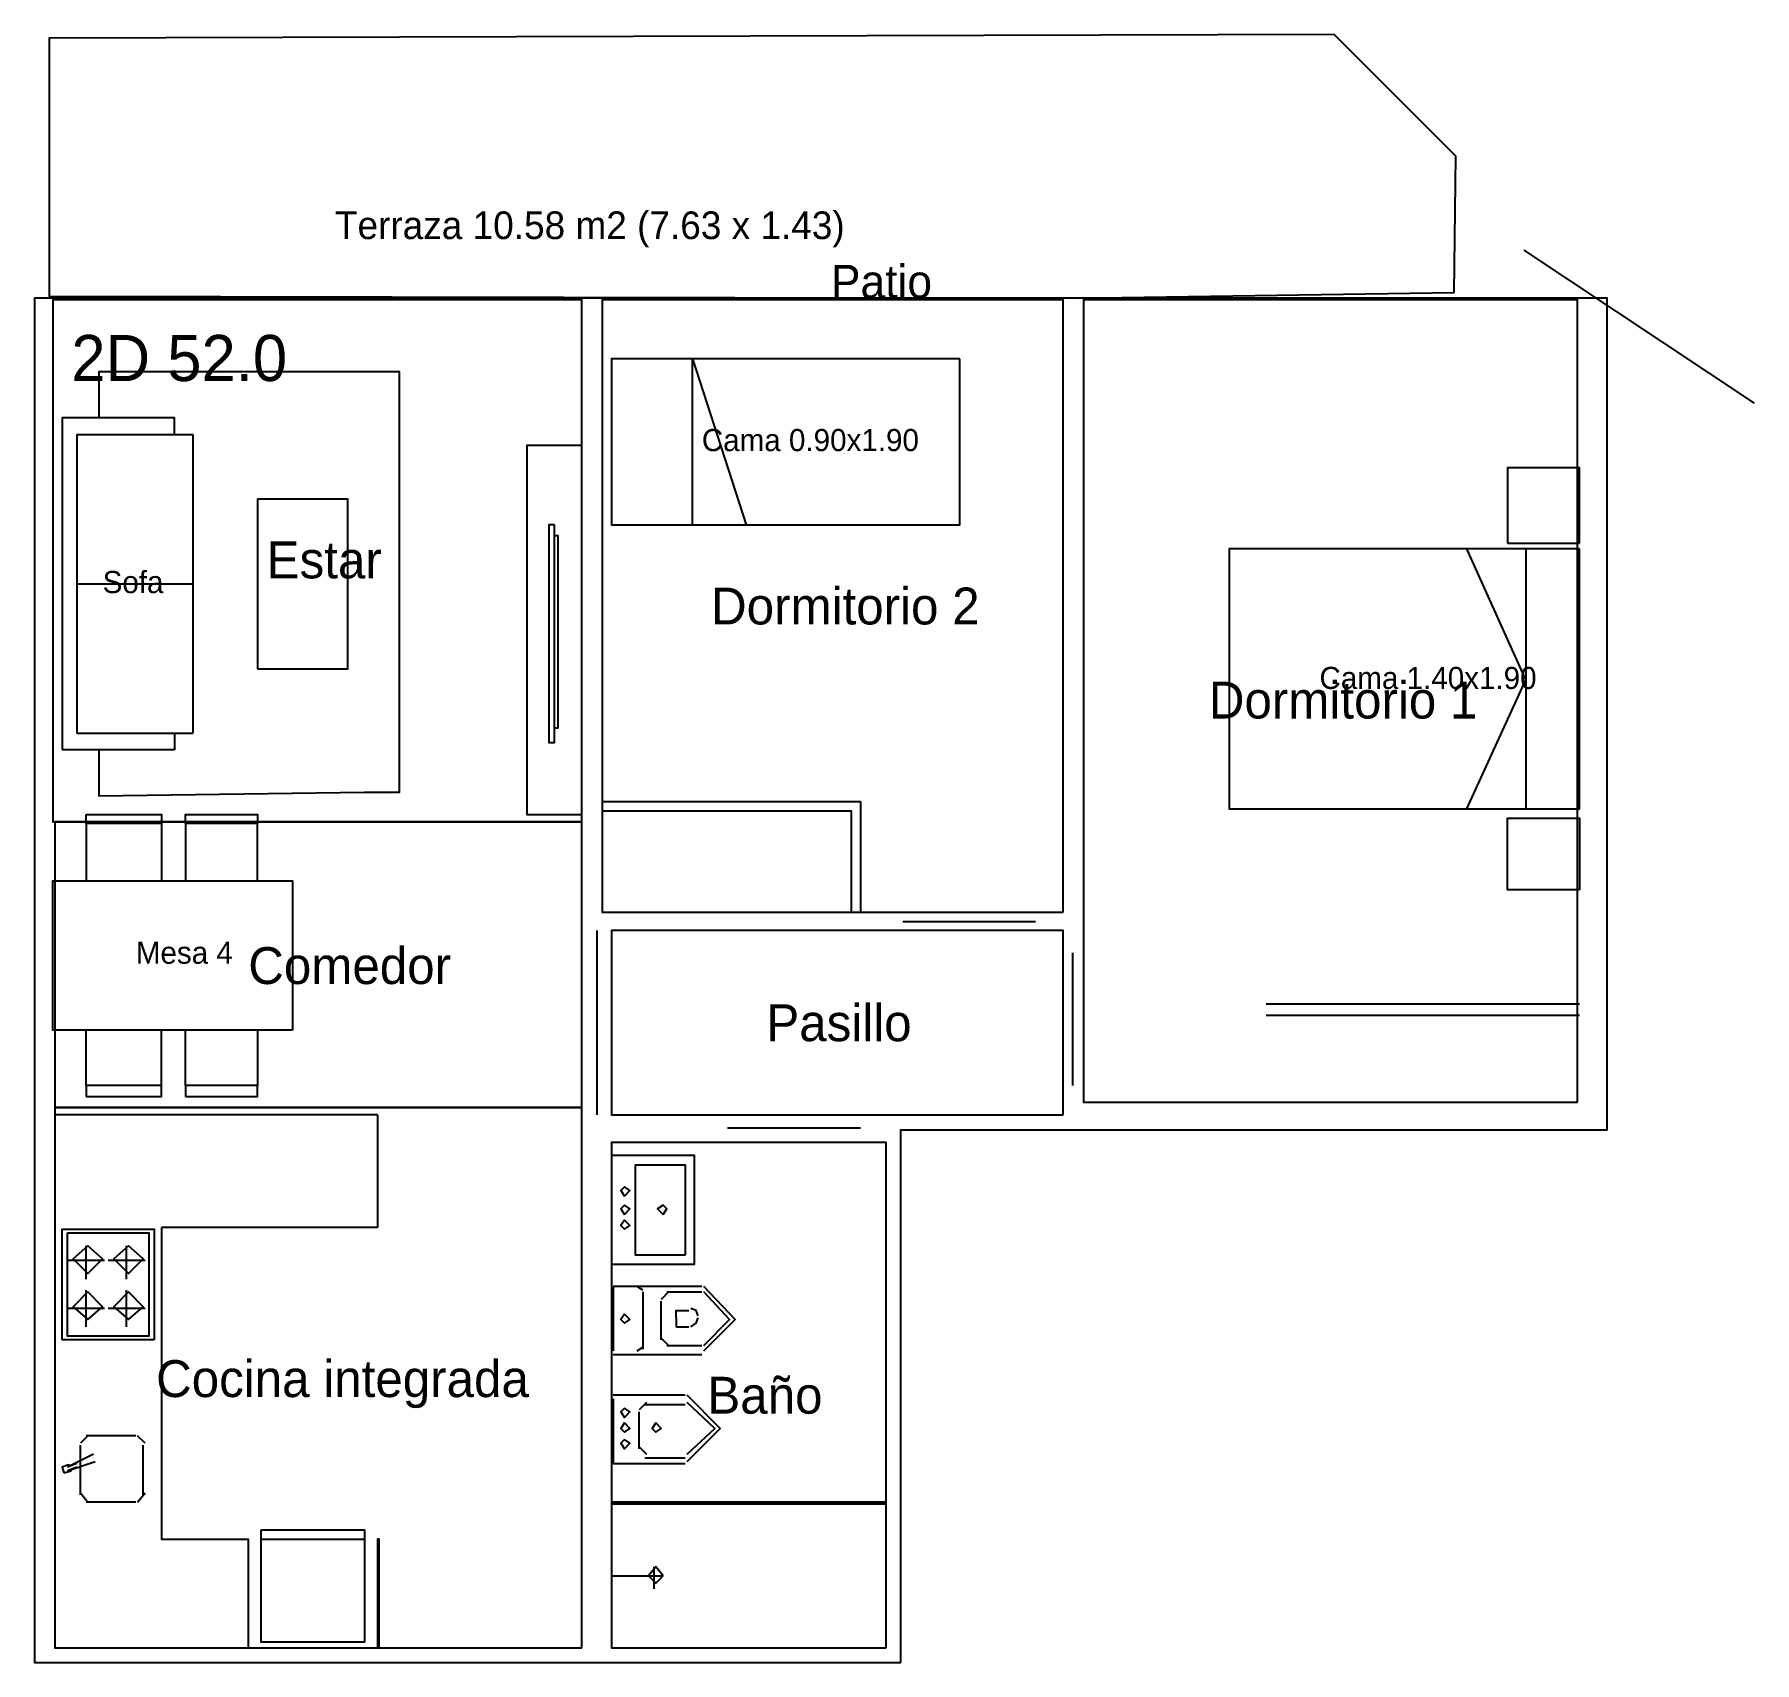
# Model space of a CAD drawing. Header units: metres. Extents: x 0 to 135, y 0 to 9.
# Drawn here: x 0 to 9.33, y 0 to 8.83 of the extents above; entities that cross this region are included whole.
import ezdxf

# ---------------------------------------------------------------- set-up
doc = ezdxf.new("R2010")
doc.units = ezdxf.units.M
for name, color, linetype in [('Trazo_Cotas', 9, 'Continuous'), ('Trazo_Entrada', 1, 'Continuous'), ('Trazo_Equipamiento', 8, 'Continuous'), ('Trazo_Estancias', 3, 'Continuous'), ('Trazo_Fachada', 30, 'Continuous'), ('Trazo_Medianeras', 8, 'Continuous'), ('Trazo_Norte', 1, 'Continuous'), ('Trazo_Puertas', 1, 'Continuous'), ('Trazo_Unidad', 7, 'Continuous'), ('Trazo_Ventanas', 5, 'Continuous')]:
    doc.layers.add(name, color=color, linetype=linetype)

msp = doc.modelspace()

# ---------------------------------------------------------------- texts
at = {"layer": 'Trazo_Cotas'}
msp.add_text('Terraza 10.58 m2 (7.63 x 1.43)', height=0.15, dxfattribs=at).set_placement((1.63, 7.72))
at = {"layer": 'Trazo_Equipamiento', "color": 8}
for s, p in [('Cama 0.90x1.90', (3.62, 6.57)), ('Sofa', (0.37, 5.8)), ('Cama 1.40x1.90', (6.97, 5.28)), ('Mesa 4', (0.55, 3.79))]:
    msp.add_text(s, height=0.12, dxfattribs=at).set_placement(p)
at = {"layer": 'Trazo_Estancias', "color": 2}
msp.add_text('Estar', height=0.2, dxfattribs=at).set_placement((1.26, 5.88))
at = {"layer": 'Trazo_Estancias', "color": 5}
for s, p in [('Dormitorio 2', (3.67, 5.63)), ('Dormitorio 1', (6.37, 5.12))]:
    msp.add_text(s, height=0.2, dxfattribs=at).set_placement(p)
at = {"layer": 'Trazo_Estancias', "color": 40}
msp.add_text('Comedor', height=0.2, dxfattribs=at).set_placement((1.16, 3.68))
at = {"layer": 'Trazo_Estancias', "color": 8}
msp.add_text('Pasillo', height=0.2, dxfattribs=at).set_placement((3.97, 3.37))
at = {"layer": 'Trazo_Estancias', "color": 30}
msp.add_text('Cocina integrada', height=0.2, dxfattribs=at).set_placement((0.66, 1.44))
at = {"layer": 'Trazo_Estancias', "color": 4}
msp.add_text('Baño', height=0.2, dxfattribs=at).set_placement((3.65, 1.35))
at = {"layer": 'Trazo_Fachada'}
msp.add_text('Patio', height=0.18, dxfattribs=at).set_placement((4.32, 7.4))
at = {"layer": 'Trazo_Unidad'}
msp.add_text('2D 52.0', height=0.25, dxfattribs=at).set_placement((0.2, 6.95))

# ---------------------------------------------------------------- linework, layer by layer
at = {"layer": 'Trazo_Cotas'}
msp.add_lwpolyline([(5.66, 7.4), (7.7, 7.43), (7.71, 8.17), (7.05, 8.83), (0.08, 8.81), (0.08, 7.41)], close=True, dxfattribs=at)
at = {"layer": 'Trazo_Entrada'}
msp.add_line((1.97, 0), (2.7, 0), dxfattribs=at)
at = {"layer": 'Trazo_Equipamiento', "color": 9}
for p, q in [((0.23, 6.66), (0.23, 5.04)), ((0.23, 6.66), (0.86, 6.66)), ((0.86, 6.66), (0.86, 5.04)), ((7.99, 6.07), (8.38, 6.07)), ((8.09, 6.04), (8.09, 4.63)), ((0.23, 5.85), (0.86, 5.85)), ((0.23, 5.04), (0.86, 5.04)), ((0.76, 5.04), (0.76, 4.95)), ((0.76, 4.95), (0.15, 4.95)), ((3.08, 4.67), (4.48, 4.67)), ((3.08, 4.67), (4.48, 4.67)), ((4.48, 4.67), (4.48, 4.07)), ((0.28, 4.55), (0.28, 4.6)), ((3.08, 4.62), (4.43, 4.62)), ((8.38, 3.57), (6.68, 3.57)), ((8.38, 3.57), (6.68, 3.57)), ((0.28, 3.13), (0.28, 3.07)), ((0.82, 3.13), (0.82, 3.07)), ((1.86, 2.97), (0.11, 2.97))]:
    msp.add_line(p, q, dxfattribs=at)
at = {"layer": 'Trazo_Equipamiento', "color": 8}
for p, q in [((1.86, 2.97), (1.86, 2.36)), ((0.65, 2.35), (0.65, 1.75)), ((1.86, 2.36), (0.69, 2.36)), ((0.28, 2.08), (0.28, 2.26)), ((0.5, 2.08), (0.5, 2.26)), ((0.38, 2.18), (0.18, 2.18)), ((0.6, 2.18), (0.4, 2.18)), ((0.28, 1.82), (0.28, 2.02)), ((0.5, 1.82), (0.5, 2.02)), ((3.14, 2.04), (3.14, 2.04)), ((3.14, 2.04), (3.14, 1.69)), ((3.3, 2.02), (3.27, 2.04)), ((3.3, 2.01), (3.3, 1.7)), ((3.44, 2.01), (3.4, 1.97)), ((3.4, 1.75), (3.4, 1.96)), ((3.43, 2.01), (3.62, 2.01)), ((0.38, 1.92), (0.18, 1.92)), ((0.6, 1.92), (0.4, 1.92)), ((3.48, 1.87), (3.48, 1.82)), ((3.48, 1.82), (3.55, 1.82)), ((3.14, 1.69), (3.14, 1.69)), ((3.27, 1.69), (3.3, 1.71)), ((3.4, 1.76), (3.44, 1.72)), ((3.43, 1.72), (3.62, 1.72)), ((3.14, 1.67), (3.33, 1.67)), ((3.26, 1.67), (3.26, 1.67)), ((3.33, 1.67), (3.62, 1.67)), ((3.14, 1.43), (3.14, 1.43)), ((3.14, 1.43), (3.14, 1.08)), ((3.32, 1.41), (3.28, 1.37)), ((3.31, 1.4), (3.53, 1.4)), ((3.53, 1.45), (3.53, 1.45)), ((3.28, 1.16), (3.28, 1.36)), ((0.29, 1.23), (0.25, 1.19)), ((0.55, 1.23), (0.28, 1.23)), ((0.6, 1.19), (0.56, 1.23)), ((0.32, 1.13), (0.18, 1.06)), ((0.25, 1.09), (0.25, 1.18)), ((0.59, 0.91), (0.59, 1.18)), ((3.28, 1.17), (3.32, 1.13)), ((0.16, 1.03), (0.2, 1.04)), ((0.18, 1.04), (0.33, 1.09)), ((0.23, 1.08), (0.18, 1.06)), ((0.19, 1.07), (0.18, 1.07)), ((0.18, 1.07), (0.18, 1.07)), ((0.18, 1.07), (0.18, 1.07)), ((0.23, 1.06), (0.18, 1.04)), ((0.2, 1.04), (0.2, 1.05)), ((0.23, 1.08), (0.23, 1.08)), ((0.25, 0.91), (0.25, 1.09)), ((0.32, 1.11), (0.32, 1.11)), ((0.42, 1.04), (0.42, 1.04)), ((3.14, 1.08), (3.14, 1.08)), ((3.19, 1.08), (3.19, 1.08)), ((3.31, 1.11), (3.53, 1.11)), ((3.53, 1.08), (3.53, 1.08)), ((0.25, 0.92), (0.29, 0.87)), ((0.25, 0.91), (0.25, 0.91)), ((0.55, 0.87), (0.28, 0.87)), ((0.56, 0.87), (0.6, 0.92)), ((4.62, 0.87), (3.13, 0.87)), ((4.62, 0.86), (3.13, 0.86)), ((1.23, 0.67), (1.79, 0.67)), ((1.23, 0.67), (1.79, 0.67)), ((3.13, 0.47), (3.41, 0.47)), ((3.36, 0.52), (3.36, 0.4))]:
    msp.add_line(p, q, dxfattribs=at)
at = {"layer": 'Trazo_Equipamiento', "color": 9}
for points in [[(0.35, 4.95), (0.35, 4.7), (1.79, 4.72), (1.98, 4.72), (1.98, 7), (0.35, 7), (0.35, 6.75)], [(3.57, 6.17), (3.57, 7.07), (3.86, 6.17)], [(0.76, 6.66), (0.76, 6.75), (0.15, 6.75), (0.15, 4.95)], [(8.38, 6.07), (8.38, 6.48), (7.99, 6.48), (7.99, 6.07)], [(2.82, 5.07), (2.84, 5.07), (2.84, 6.11), (2.82, 6.11)], [(7.77, 4.63), (8.09, 5.33), (7.77, 6.04)], [(0.28, 4.6), (0.69, 4.6), (0.69, 4.24)], [(0.82, 4.55), (0.82, 4.6), (1.21, 4.6), (1.21, 4.55)], [(3.08, 4.62), (4.43, 4.62), (4.43, 4.07)], [(0.69, 4.55), (0.28, 4.55), (0.28, 4.24)], [(1.21, 4.24), (1.21, 4.55), (0.82, 4.55), (0.82, 4.24)], [(8.38, 3.51), (6.73, 3.51), (6.68, 3.51)], [(0.28, 3.07), (0.69, 3.07), (0.69, 3.43)], [(0.69, 3.13), (0.28, 3.13), (0.28, 3.43)], [(1.21, 3.43), (1.21, 3.13), (0.82, 3.13), (0.82, 3.43)], [(0.82, 3.07), (1.21, 3.07), (1.21, 3.13)]]:
    msp.add_lwpolyline(points, dxfattribs=at)
for points in [[(5.02, 7.07), (3.13, 7.07), (3.13, 6.17), (5.02, 6.17)], [(2.97, 6.6), (2.67, 6.6), (2.67, 4.6), (2.97, 4.6)], [(1.21, 5.39), (1.7, 5.39), (1.7, 6.31), (1.21, 6.31)], [(2.82, 6.17), (2.79, 6.17), (2.79, 4.99), (2.82, 4.99)], [(8.38, 6.04), (6.48, 6.04), (6.48, 4.63), (8.38, 4.63)], [(8.38, 4.19), (7.99, 4.19), (7.99, 4.58), (8.38, 4.58)], [(1.4, 3.43), (0.1, 3.43), (0.1, 4.24), (1.4, 4.24)]]:
    msp.add_lwpolyline(points, close=True, dxfattribs=at)
at = {"layer": 'Trazo_Equipamiento', "color": 8}
for points in [[(3.13, 2.16), (3.58, 2.16), (3.58, 2.75), (3.13, 2.75)], [(3.53, 2.21), (3.26, 2.21), (3.26, 2.7), (3.53, 2.7)], [(3.2, 2.53), (3.23, 2.56), (3.2, 2.58), (3.18, 2.56)], [(3.2, 2.43), (3.23, 2.46), (3.2, 2.48), (3.18, 2.46)], [(3.41, 2.43), (3.43, 2.46), (3.41, 2.48), (3.38, 2.46)], [(0.65, 1.75), (0.15, 1.75), (0.15, 2.35), (0.65, 2.35)], [(3.2, 2.35), (3.23, 2.37), (3.2, 2.4), (3.18, 2.37)], [(0.18, 2.33), (0.62, 2.33), (0.62, 1.77), (0.18, 1.77)], [(0.29, 2.26), (0.21, 2.19), (0.29, 2.11), (0.37, 2.19)], [(0.51, 2.26), (0.43, 2.19), (0.51, 2.11), (0.59, 2.19)], [(0.29, 2.01), (0.21, 1.93), (0.29, 1.86), (0.37, 1.93)], [(0.51, 2.01), (0.43, 1.93), (0.51, 1.86), (0.59, 1.93)], [(3.2, 1.89), (3.18, 1.86), (3.2, 1.84), (3.23, 1.86)], [(3.2, 1.38), (3.18, 1.36), (3.2, 1.33), (3.23, 1.36)], [(3.2, 1.3), (3.18, 1.27), (3.2, 1.25), (3.23, 1.27)], [(3.37, 1.3), (3.35, 1.27), (3.37, 1.25), (3.4, 1.27)], [(3.2, 1.21), (3.18, 1.19), (3.2, 1.16), (3.23, 1.19)], [(1.23, 0.72), (1.79, 0.72), (1.79, 0.11), (1.23, 0.11)], [(1.23, 0.72), (1.79, 0.72), (1.79, 0.11), (1.23, 0.11)], [(3.41, 0.47), (3.37, 0.52), (3.33, 0.47), (3.37, 0.43)]]:
    msp.add_lwpolyline(points, close=True, dxfattribs=at)
for points in [[(0.69, 2.36), (0.69, 0.67), (1.16, 0.67), (1.16, 0.08)], [(3.62, 2.04), (3.3, 2.04), (3.14, 2.04)], [(3.63, 1.69), (3.8, 1.86), (3.63, 2.04)], [(3.63, 1.72), (3.77, 1.86), (3.63, 2.01)], [(3.48, 1.87), (3.48, 1.91), (3.55, 1.91)], [(3.6, 1.88), (3.59, 1.91), (3.56, 1.92)], [(3.56, 1.82), (3.59, 1.84), (3.6, 1.87)], [(3.53, 1.45), (3.23, 1.45), (3.14, 1.45)], [(3.54, 1.09), (3.72, 1.27), (3.54, 1.45)], [(3.54, 1.13), (3.69, 1.27), (3.54, 1.41)], [(0.18, 1.07), (0.15, 1.06), (0.16, 1.03)], [(3.14, 1.08), (3.26, 1.08), (3.53, 1.08)], [(1.87, 0.08), (1.87, 0.67), (1.86, 0.67), (1.86, 0.08)]]:
    msp.add_lwpolyline(points, dxfattribs=at)
at = {"layer": 'Trazo_Estancias', "color": 2}
msp.add_lwpolyline([(2.97, 4.56), (2.97, 7.39), (0.1, 7.39), (0.1, 4.56)], close=True, dxfattribs=at)
at = {"layer": 'Trazo_Estancias', "color": 5}
for points in [[(5.58, 4.07), (5.58, 7.39), (3.08, 7.39), (3.08, 4.07)], [(8.37, 3.04), (8.37, 7.39), (5.69, 7.39), (5.69, 3.04)]]:
    msp.add_lwpolyline(points, close=True, dxfattribs=at)
at = {"layer": 'Trazo_Estancias', "color": 40}
msp.add_lwpolyline([(2.97, 3.01), (2.97, 4.56), (0.11, 4.56), (0.11, 3.01)], close=True, dxfattribs=at)
at = {"layer": 'Trazo_Estancias', "color": 8}
msp.add_lwpolyline([(5.58, 2.97), (5.58, 3.97), (3.13, 3.97), (3.13, 2.97)], close=True, dxfattribs=at)
at = {"layer": 'Trazo_Estancias', "color": 30}
msp.add_lwpolyline([(2.97, 0.08), (2.97, 3.01), (0.11, 3.01), (0.11, 0.08)], close=True, dxfattribs=at)
at = {"layer": 'Trazo_Estancias', "color": 4}
msp.add_lwpolyline([(4.62, 0.08), (4.62, 2.82), (3.13, 2.82), (3.13, 0.08)], close=True, dxfattribs=at)
at = {"layer": 'Trazo_Fachada'}
msp.add_line((8.53, 7.4), (0.12, 7.4), dxfattribs=at)
at = {"layer": 'Trazo_Medianeras'}
msp.add_line((8.53, 3.01), (8.53, 7.4), dxfattribs=at)
at = {"layer": 'Trazo_Norte'}
msp.add_line((9.33, 6.83), (8.08, 7.66), dxfattribs=at)
at = {"layer": 'Trazo_Puertas'}
for p, q in [((4.71, 4.02), (5.43, 4.02)), ((3.05, 3.97), (3.05, 2.97)), ((5.63, 3.85), (5.63, 3.13)), ((3.76, 2.9), (4.48, 2.9))]:
    msp.add_line(p, q, dxfattribs=at)
at = {"layer": 'Trazo_Unidad'}
msp.add_lwpolyline([(4.7, 0), (4.7, 2.89), (8.53, 2.89), (8.53, 7.4), (0, 7.4), (0, 0)], close=True, dxfattribs=at)
at = {"layer": 'Trazo_Ventanas'}
for p, q in [((2.93, 7.4), (0.13, 7.4)), ((5.53, 7.4), (3.08, 7.4)), ((8.33, 7.4), (5.73, 7.4))]:
    msp.add_line(p, q, dxfattribs=at)

msp.set_redraw_order([(e.dxf.handle, doc.entitydb.next_handle()) for e in msp.query("TEXT MTEXT ATTDEF DIMENSION ARC_DIMENSION")])  # texts and dimensions are drawn at this point

doc.saveas('drawing.dxf')
